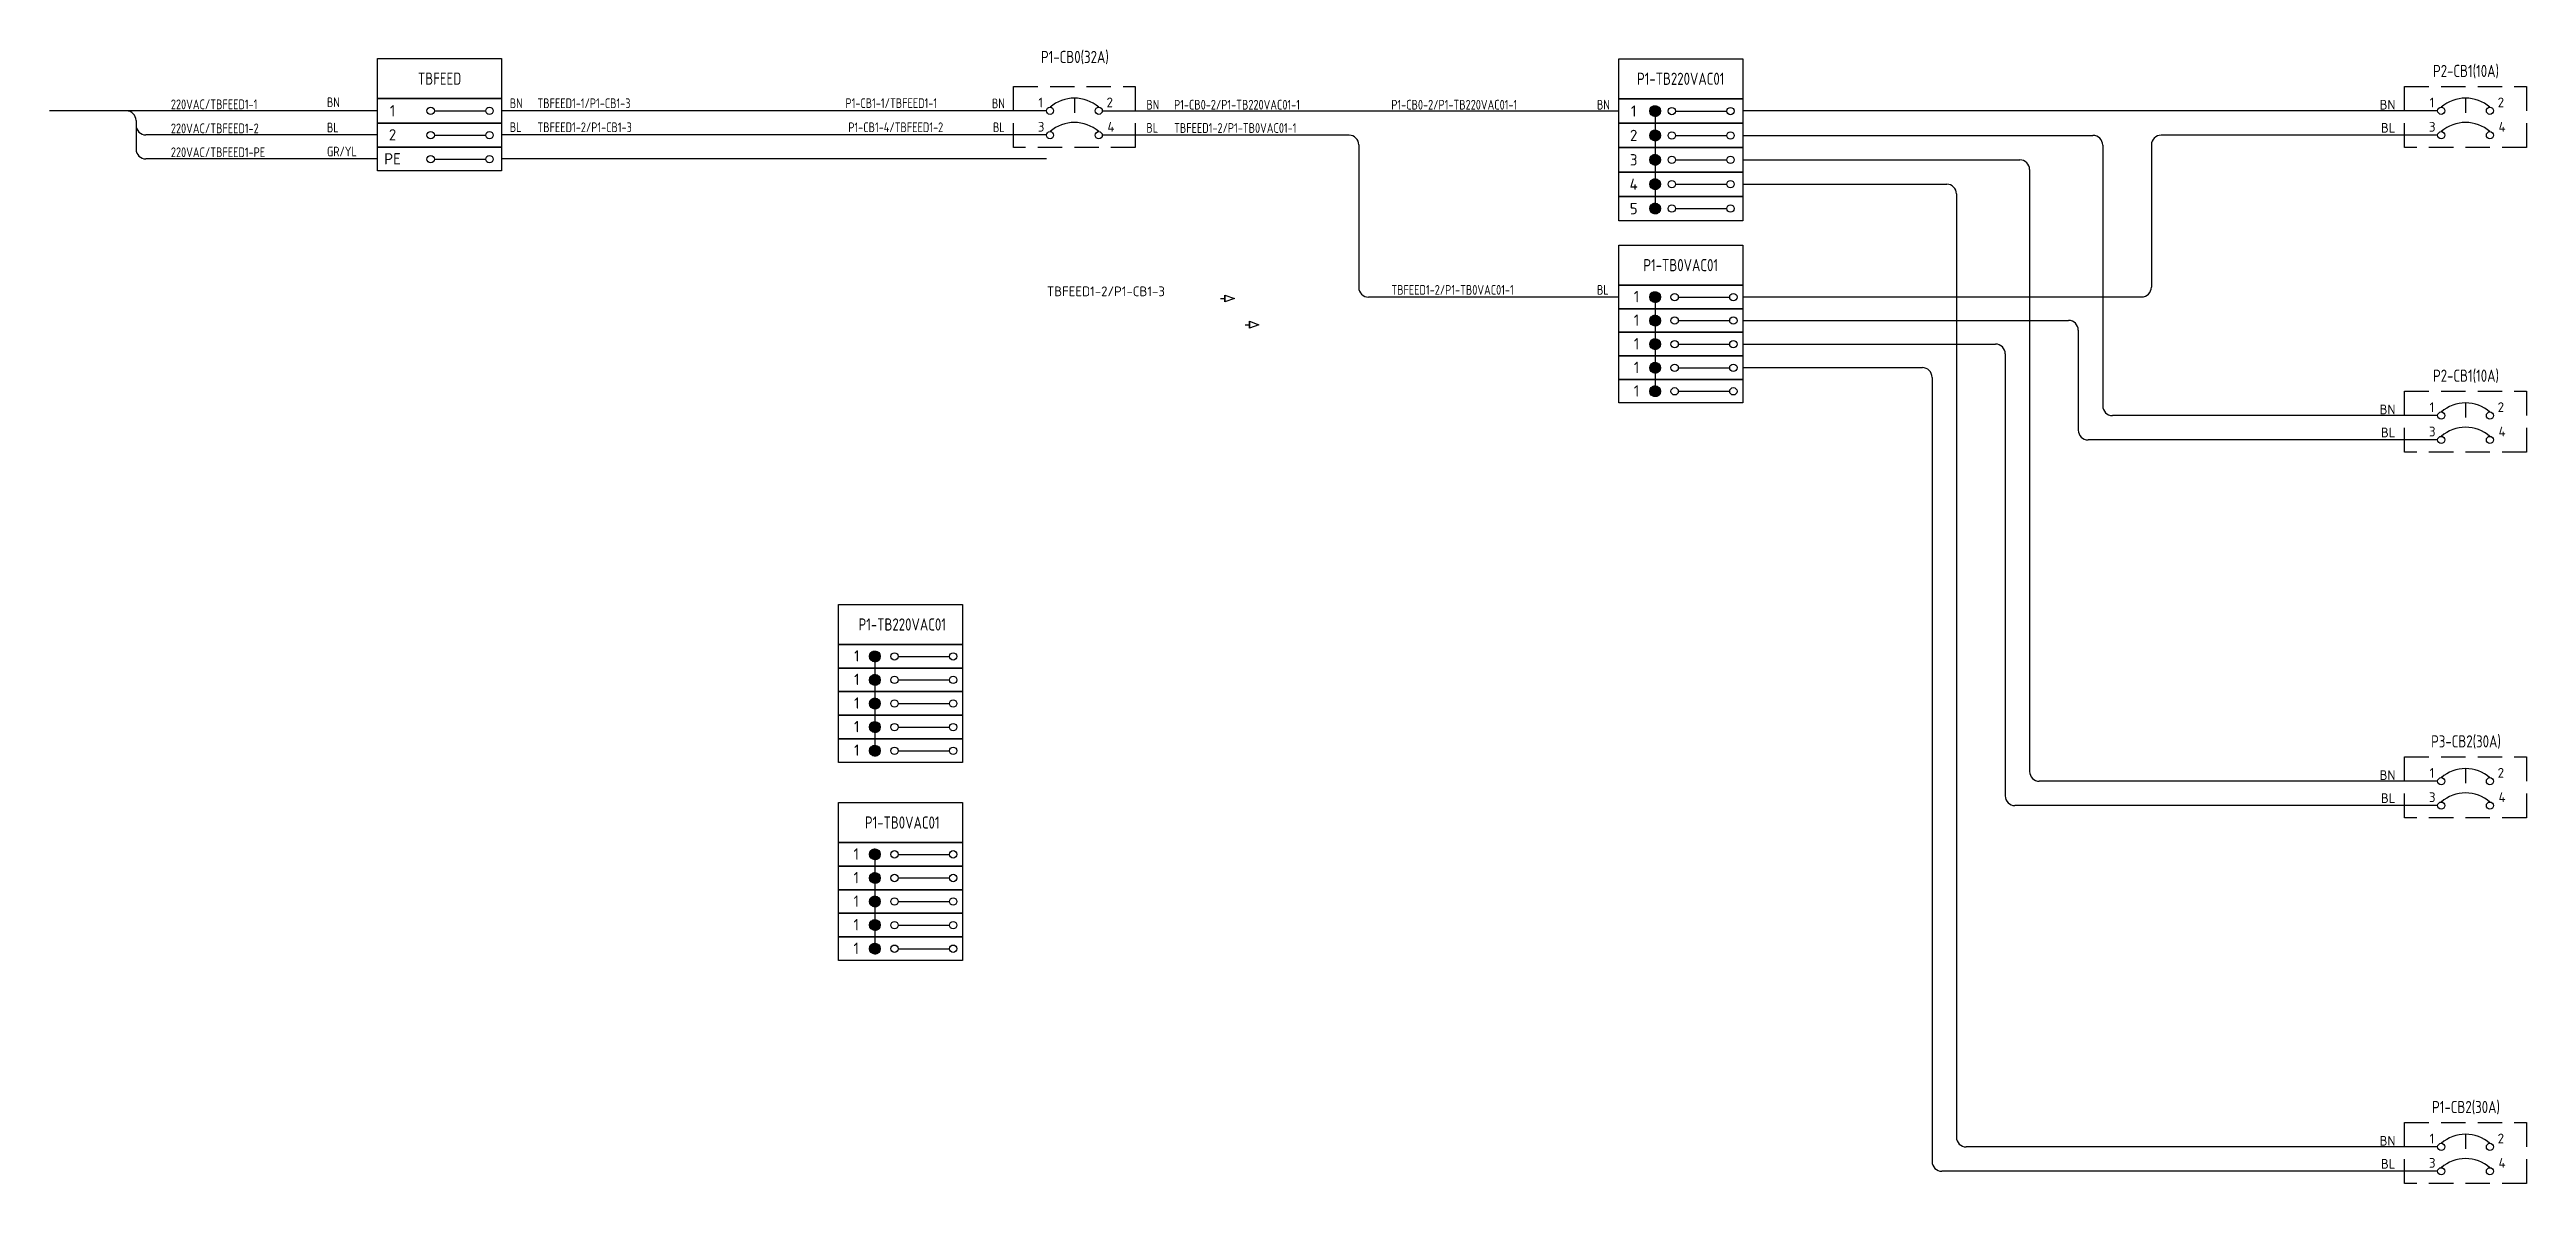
# Model space of a CAD drawing. Header units: millimetres. Extents: x 0 to 7875, y -75 to 3056.
# Drawn here: x 4039 to 6072, y 1620 to 2550 of the extents above; entities that cross this region are included whole.
import ezdxf
from ezdxf.enums import TextEntityAlignment as Align

# ---------------------------------------------------------------- set-up
doc = ezdxf.new("R2010")
doc.units = ezdxf.units.MM
doc.linetypes.add('ACAD_ISO03W100', pattern=[30, 12, -18])
doc.linetypes.add('SDASH', pattern=[0.3, 0.2, -0.1])
for name, color, linetype in [('GT_1', 9, 'Continuous'), ('HELPPOINT', 7, 'Continuous'), ('MEMBER', 7, 'Continuous'), ('VECTORS', 7, 'Continuous')]:
    doc.layers.add(name, color=color, linetype=linetype)
doc.layers.add('power', color=7, linetype='Continuous', lineweight=25)
doc.styles.add('HTX11', font='O8111901')
doc.styles.add('ISO3098B', font='ISO3098B.shx')
doc.styles.add('ROMANS', font='romans.shx', dxfattribs={"width": 0.85, "height": 25})

msp = doc.modelspace()

# ---------------------------------------------------------------- texts
at = {"style": 'ISO3098B', "width": 0.8}
for p in [(5377.7, 2373.4), (4738.8, 1916.1)]:
    msp.add_text('P1-TB0VAC01', height=10, dxfattribs=at).set_placement(p, align=Align.MIDDLE_CENTER)
at = {"layer": 'power', "style": 'ISO3098B', "width": 0.8}
for s, p in [('P1-CB0(32A)', (4880.5, 2544.2)), ('TBFEED', (4359.1, 2526.4)), ('P1-TB220VAC01', (5377.7, 2526.3)), ('P2-CB1(10A)', (6022.2, 2532.7)), ('P2-CB1(10A)', (6022.2, 2282.7)), ('P1-TB220VAC01', (4738.8, 2078.6)), ('P3-CB2(30A)', (6022.2, 1982.7)), ('P1-CB2(30A)', (6022.2, 1682.7))]:
    msp.add_text(s, height=10, dxfattribs=at).set_placement(p, align=Align.MIDDLE_CENTER)
at = {"layer": 'power', "color": 0, "style": 'ISO3098B', "width": 0.8}
for s, p in [('220VAC/TBFEED1-1', (4138.6, 2501.3)), ('TBFEED1-1/P1-CB1-3', (4439.4, 2502.2)), ('P1-CB0-2/P1-TB220VAC01-1', (4961.9, 2501)), ('P1-CB0-2/P1-TB220VAC01-1', (5140.2, 2501)), ('220VAC/TBFEED1-2', (4138.6, 2481.6)), ('TBFEED1-2/P1-CB1-3', (4439.4, 2482.5)), ('TBFEED1-2/P1-TB0VAC01-1', (4961.9, 2481.9)), ('220VAC/TBFEED1-PE', (4138.6, 2462)), ('TBFEED1-2/P1-TB0VAC01-1', (5140.2, 2349.1))]:
    msp.add_text(s, height=8, dxfattribs=at).set_placement(p)
for s, p in [('BN', (4266.7, 2507)), ('BN', (4416.8, 2506.2)), ('BN', (4939.2, 2505)), ('BN', (5309, 2505)), ('BL', (4266.7, 2486.3)), ('BL', (4416.8, 2486.6)), ('BL', (4939.2, 2486)), ('GR/YL', (4266.7, 2466.6)), ('BL', (5309, 2353.1))]:
    msp.add_text(s, height=8, dxfattribs=at).set_placement(p, align=Align.MIDDLE_LEFT)
at = {"layer": 'power', "color": 0, "style": 'ISO3098B'}
for s, p in [('1', (4320.5, 2500)), ('1', (5339.1, 2499.8)), ('2', (4320.5, 2480.3)), ('2', (5339.1, 2479.8)), ('3', (5339.1, 2459.8)), ('4', (5339.1, 2439.8)), ('5', (5339.1, 2419.8)), ('1', (5341.4, 2347.6)), ('1', (5341.4, 2328.2)), ('1', (5341.4, 2308.9)), ('1', (5341.4, 2289.5)), ('1', (5341.4, 2270.2)), ('1', (4701.5, 2052.8)), ('1', (4701.5, 2033.5)), ('1', (4701.5, 2014.1)), ('1', (4701.5, 1994.8)), ('1', (4701.5, 1975.5)), ('1', (4701.1, 1890.3)), ('1', (4701.1, 1870.9)), ('1', (4701.1, 1851.6)), ('1', (4701.1, 1832.3)), ('1', (4701.1, 1812.9))]:
    msp.add_text(s, height=9.3, dxfattribs=at).set_placement(p, align=Align.MIDDLE_CENTER)
at = {"layer": 'power', "color": 0, "style": 'ISO3098B', "width": 0.8}
for s, p in [('P1-CB1-1/TBFEED1-1', (4767.4, 2502.3)), ('P1-CB1-4/TBFEED1-2', (4772.4, 2482.5))]:
    msp.add_text(s, height=8, dxfattribs=at).set_placement(p, align=Align.RIGHT)
for s, p in [('BN', (4822.9, 2506.1)), ('BL', (4822.9, 2486.5))]:
    msp.add_text(s, height=8, dxfattribs=at).set_placement(p, align=Align.MIDDLE_RIGHT)
at = {"layer": 'power', "color": 0, "style": 'ISO3098B'}
for s, p in [('BN', (5964.3, 2505)), ('BL', (5964.3, 2486.1)), ('BN', (5964.3, 2255)), ('BL', (5964.3, 2236.1)), ('BN', (5964.3, 1955)), ('BL', (5964.3, 1936.1)), ('BN', (5964.3, 1655)), ('BL', (5964.3, 1636.1))]:
    msp.add_text(s, height=8, dxfattribs=at).set_placement(p, align=Align.MIDDLE_RIGHT)
at = {"layer": 'power', "color": 3, "style": 'ISO3098B'}
msp.add_text('PE', height=9.3, dxfattribs=at).set_placement((4320.5, 2460.6), align=Align.MIDDLE_CENTER)
at = {"layer": 'power', "color": 0, "style": 'ISO3098B'}
msp.add_text('TBFEED1-2/P1-CB1-3', height=8, dxfattribs=at).set_placement((4857.5, 2347.9))

# ---------------------------------------------------------------- blocks, each defined once
blk = doc.blocks.new('xCB-2P')
for centre in [(5625, 2510), (5625, 2490)]:
    blk.add_arc(centre, 30.4, 48.8752, 131.1248)
at = {"layer": 'power', "linetype": 'ACAD_ISO03W100'}
blk.add_line((5625, 2540.4), (5625, 2520.4), dxfattribs=at)
at = {"layer": 'power', "color": 2, "linetype": 'SDASH', "ltscale": 100}
blk.add_lwpolyline([(5675, 2550), (5675, 2500), (5575, 2500), (5575, 2550)], close=True, dxfattribs=at)
at = {"layer": 'power'}
for centre in [(5605, 2530), (5645, 2530), (5605, 2510), (5645, 2510)]:
    blk.add_circle(centre, 2.91, dxfattribs=at)
at = {"layer": 'power', "color": 0, "style": 'ISO3098B'}
for s, p in [('3', (5595, 2516.9)), ('1', (5595.5, 2536.8)), ('2', (5651.4, 2536.9)), ('4', (5652.1, 2516.9))]:
    blk.add_text(s, height=8, dxfattribs=at).set_placement(p, align=Align.MIDDLE_LEFT)
blk = doc.blocks.new('xFrame')
at = {"color": 4}
for p, q in [((3302.3, 56.1), (3302.3, 0)), ((3467.6, 56.1), (3467.6, 0))]:
    blk.add_line(p, q, dxfattribs=at)
at = {"color": 4, "ltscale": 0.5}
for p, q in [((3774.7, 56.1), (3774.7, 0)), ((3774.7, 56.1), (3774.7, 0)), ((3845.9, 56.1), (3845.9, 0)), ((3845.9, 56.1), (3845.9, 0))]:
    blk.add_line(p, q, dxfattribs=at)
at = {"layer": 'GT_1', "color": 4}
for p, q in [((595.4, 0), (595.4, 288.2)), ((767.3, 0), (767.3, 288.2)), ((816.4, 0), (816.4, 288.2)), ((1379.1, 0), (1379.1, 288.2)), ((1507.4, 0), (1507.4, 288.2)), ((1591, 21.8), (1591, 288.2)), ((1674.5, 21.8), (1674.5, 288.2)), ((1757.8, 0), (1757.8, 288.2)), ((1848.8, 0), (1848.8, 288.2)), ((2635.8, 0), (2635.8, 288.2)), ((3198.1, 0), (3198.1, 288.2)), ((3198.1, 0), (3198.1, 288.2)), ((3198.1, 0), (3198.1, 288.2)), ((1848.8, 249.3), (0, 249.3)), ((1848.8, 209.5), (0, 209.5)), ((1848.8, 169.6), (0, 169.6)), ((1848.8, 129.7), (0, 129.7)), ((2635.8, 114.3), (1848.8, 114.3)), ((2045.6, 0), (2045.6, 114.3)), ((1848.8, 89.7), (0, 89.7)), ((1848.7, 49.8), (0, 49.8)), ((2635.8, 52.9), (1848.8, 52.9)), ((3198.1, 56.1), (3893.3, 56.1)), ((1757.8, 21.8), (1507.4, 21.8))]:
    blk.add_line(p, q, dxfattribs=at)
at = {"layer": 'HELPPOINT', "color": 4, "lineweight": 35}
for p, q in [((0, 0), (0, 2704.2)), ((0, 2704.2), (3893.3, 2704.2)), ((0, 0), (0, 2704.2)), ((0, 2704.2), (3893.3, 2704.2)), ((3893.3, 2704.2), (3893.3, 0)), ((3893.3, 2704.2), (3893.3, 0)), ((3893.3, 0), (0, 0)), ((3893.3, 0), (0, 0))]:
    blk.add_line(p, q, dxfattribs=at)
at = {"layer": 'HELPPOINT', "color": 4}
for p, q in [((3198.1, 196.6), (3893.3, 196.6)), ((3198.1, 196.6), (3893.3, 196.6)), ((3198.1, 56.1), (3893.3, 56.1))]:
    blk.add_line(p, q, dxfattribs=at)
at = {"layer": 'MEMBER', "color": 4, "lineweight": 35}
blk.add_line((0, 288.2), (3893.3, 288.2), dxfattribs=at)
blk.add_line((0, 288.2), (3893.3, 288.2), dxfattribs=at)
at = {"layer": 'MEMBER', "color": 4}
for p, q in [((3198.1, 196.6), (3893.3, 196.6)), ((3198.1, 196.6), (3893.3, 196.6)), ((3198.1, 56.1), (3893.3, 56.1)), ((3198.1, 56.1), (3893.3, 56.1))]:
    blk.add_line(p, q, dxfattribs=at)
at = {"color": 4, "ltscale": 100, "style": 'HTX11'}
for s, p in [('SPRINT PROJECT', (3555.9, 232.2)), ('SPRINT PROJECT PLC', (3543.7, 146)), ('WIRING DIAGRAM', (3543.7, 113.1))]:
    blk.add_text(s, height=14.693, dxfattribs=at).set_placement(p, align=Align.MIDDLE_CENTER)
at = {"style": 'HTX11'}
for tag, p in [('A', (3517.8, 79.8)), ('B', (3811.6, 14.9))]:
    blk.add_attdef(tag, text='', height=14.8, dxfattribs=at).set_placement(p, align=Align.MIDDLE_CENTER)
at = {"layer": 'GT_1', "color": 4, "style": 'HTX11'}
for s, p in [('CLIENT:', (2645.3, 263.5)), ('PROJECT:', (3208, 266.8)), ('DRAWING:', (3208, 174.4))]:
    blk.add_text(s, height=14.25, dxfattribs=at).set_placement(p)
at = {"layer": 'MEMBER', "color": 4, "ltscale": 0.8, "style": 'ROMANS'}
for s, height, p in [('CONTRACTOR:', 12.35, (1861.9, 262.7)), ('DRAWN BY:', 11.88, (1863.4, 92.1)), ('CHECKED BY:', 11.875, (2057.3, 92.1)), ('cj@xDev.co.th', 11.875, (1887.8, 67.2)), ('cj@xDev.co.th', 11.875, (2084.6, 67.2)), ("APP'D", 11.88, (1696.2, 29.7)), ("APP'D", 11.88, (1777.4, 29.7)), ('DATE:', 11.88, (1863.4, 33.6)), ('DATE:', 11.88, (2057.3, 33.6)), ('SCALE:', 11.88, (3204, 37.1)), ('PROJECT NO.', 11.875, (3319.2, 37.1)), ('DRAWING NO:', 11.875, (3482.9, 37.1)), ('SHEET.', 12, (3782.7, 37.1)), ('REV.', 12, (3852.6, 37.1)), ('REFERENCE DRAWINGS', 11.875, (181.4, 13.4)), ('DWG. NUMBER', 11.875, (621.6, 13.4)), ('REV', 11.88, (775.1, 13.4)), ('DESCRIPTION', 11.875, (1028, 13.4)), ('DATE', 11.88, (1412.8, 14.2)), ('DRAWN', 11.88, (1520.8, 27.3)), ("CHK'D", 11.88, (1610.6, 28.5)), ('11/09/2026', 11.88, (1887.8, 8.5)), ('11/09/2026', 11.88, (2084.6, 8.5)), ('NONE', 14.23, (3220, 7.3)), ('VENDOR', 11.88, (1596.9, 5.1)), ('xxxxx', 14.23, (3320.4, 7.3))]:
    blk.add_text(s, height=height, dxfattribs=at).set_placement(p)
at = {"layer": 'MEMBER', "color": 4, "ltscale": 0.8, "style": 'ROMANS', "width": 0.8}
for s, height, p in [("INGREDION APP'D.:", 11.875, (2443.3, 92.1)), ('INGREDION', 11.88, (1766.6, 8)), ('xxx:xxx:', 14.23, (3486.6, 7.3))]:
    blk.add_text(s, height=height, dxfattribs=at).set_placement(p)
at = {"layer": 'MEMBER', "color": 4, "ltscale": 0.8, "style": 'ROMANS'}
for s, height, p in [('1', 11.9, (790.9, 69.9)), ('ISSUED FOR REVIEW', 11.875, (1083, 69.9)), ('11/09/2026', 11.88, (1441.2, 69.9)), ('cj', 11.88, (1549.1, 69.9)), ('cj', 11.88, (1632.6, 69.9)), ('cj', 11.88, (1716.2, 69.9))]:
    blk.add_text(s, height=height, dxfattribs=at).set_placement(p, align=Align.MIDDLE_CENTER)
blk.add_text('3', height=14.2, dxfattribs=at).set_placement((3871.2, 7.3), align=Align.CENTER)

# ---------------------------------------------------------------- hatches: boundary and pattern name
at = {"linetype": 'Continuous'}
h = msp.add_hatch(dxfattribs=at)
h.set_pattern_fill('ANSI31', color=256, scale=0.65249, style=0)
h.set_pattern_definition([(45, (-140725.12198, -21631.98276), (-0.057672546576, 0.057672546576), [])])
h.paths.add_polyline_path([(5361.1, 2347.2, 1), (5352.3, 2347.2, 1)])
h = msp.add_hatch(dxfattribs=at)
h.set_pattern_fill('ANSI31', color=256, scale=0.65249, style=0)
h.set_pattern_definition([(45, (-140725.12198, -21651.32257), (-0.057672546576, 0.057672546576), [])])
h.paths.add_polyline_path([(5361.1, 2327.9, 1), (5352.3, 2327.9, 1)])
h = msp.add_hatch(dxfattribs=at)
h.set_pattern_fill('ANSI31', color=256, scale=0.65249, style=0)
h.set_pattern_definition([(45, (-140725.12198, -21670.66239), (-0.057672546576, 0.057672546576), [])])
h.paths.add_polyline_path([(5361.1, 2308.6, 1), (5352.3, 2308.6, 1)])
h = msp.add_hatch(dxfattribs=at)
h.set_pattern_fill('ANSI31', color=256, scale=0.65249, style=0)
h.set_pattern_definition([(45, (-140725.12198, -21690.0022), (-0.057672546576, 0.057672546576), [])])
h.paths.add_polyline_path([(5361.1, 2289.2, 1), (5352.3, 2289.2, 1)])
h = msp.add_hatch(dxfattribs=at)
h.set_pattern_fill('ANSI31', color=256, scale=0.65249, style=0)
h.set_pattern_definition([(45, (-140725.12198, -21709.34202), (-0.057672546576, 0.057672546576), [])])
h.paths.add_polyline_path([(5361.1, 2269.9, 1), (5352.3, 2269.9, 1)])
h = msp.add_hatch(dxfattribs=at)
h.set_pattern_fill('ANSI31', color=256, scale=0.65249, style=0)
h.set_pattern_definition([(45, (-141365.416105, -22089.25202), (-0.057672546576, 0.057672546576), [])])
h.paths.add_polyline_path([(4720.8, 1890, 1), (4712, 1890, 1)])
h = msp.add_hatch(dxfattribs=at)
h.set_pattern_fill('ANSI31', color=256, scale=0.65249, style=0)
h.set_pattern_definition([(45, (-141365.416105, -22108.591835), (-0.057672546576, 0.057672546576), [])])
h.paths.add_polyline_path([(4720.8, 1870.6, 1), (4712, 1870.6, 1)])
h = msp.add_hatch(dxfattribs=at)
h.set_pattern_fill('ANSI31', color=256, scale=0.65249, style=0)
h.set_pattern_definition([(45, (-141365.416105, -22127.93165), (-0.057672546576, 0.057672546576), [])])
h.paths.add_polyline_path([(4720.8, 1851.3, 1), (4712, 1851.3, 1)])
h = msp.add_hatch(dxfattribs=at)
h.set_pattern_fill('ANSI31', color=256, scale=0.65249, style=0)
h.set_pattern_definition([(45, (-141365.416105, -22147.271465), (-0.057672546576, 0.057672546576), [])])
h.paths.add_polyline_path([(4720.8, 1832, 1), (4712, 1832, 1)])
h = msp.add_hatch(dxfattribs=at)
h.set_pattern_fill('ANSI31', color=256, scale=0.65249, style=0)
h.set_pattern_definition([(45, (-141365.416105, -22166.61128), (-0.057672546576, 0.057672546576), [])])
h.paths.add_polyline_path([(4720.8, 1812.6, 1), (4712, 1812.6, 1)])
at = {"layer": 'power', "linetype": 'Continuous'}
h = msp.add_hatch(dxfattribs=at)
h.set_pattern_fill('ANSI31', color=1, scale=0.65249, style=0)
h.set_pattern_definition([(45, (-140725.12198, -21479.445234), (-0.057672546576, 0.057672546576), [])])
h.paths.add_polyline_path([(5361.1, 2499.8, 1), (5352.3, 2499.8, 1)])
h = msp.add_hatch(dxfattribs=at)
h.set_pattern_fill('ANSI31', color=1, scale=0.65249, style=0)
h.set_pattern_definition([(45, (-140725.12198, -21499.445234), (-0.057672546576, 0.057672546576), [])])
h.paths.add_polyline_path([(5361.1, 2479.8, 1), (5352.3, 2479.8, 1)])
h = msp.add_hatch(dxfattribs=at)
h.set_pattern_fill('ANSI31', color=1, scale=0.65249, style=0)
h.set_pattern_definition([(45, (-140725.12198, -21519.445234), (-0.057672546576, 0.057672546576), [])])
h.paths.add_polyline_path([(5361.1, 2459.8, 1), (5352.3, 2459.8, 1)])
h = msp.add_hatch(dxfattribs=at)
h.set_pattern_fill('ANSI31', color=1, scale=0.65249, style=0)
h.set_pattern_definition([(45, (-140725.12198, -21539.445234), (-0.057672546576, 0.057672546576), [])])
h.paths.add_polyline_path([(5361.1, 2439.8, 1), (5352.3, 2439.8, 1)])
h = msp.add_hatch(dxfattribs=at)
h.set_pattern_fill('ANSI31', color=1, scale=0.65249, style=0)
h.set_pattern_definition([(45, (-140725.12198, -21559.445234), (-0.057672546576, 0.057672546576), [])])
h.paths.add_polyline_path([(5361.1, 2419.8, 1), (5352.3, 2419.8, 1)])
h = msp.add_hatch(dxfattribs=at)
h.set_pattern_fill('ANSI31', color=1, scale=0.65249, style=0)
h.set_pattern_definition([(45, (-141365.416105, -21926.81771), (-0.057672546576, 0.057672546576), [])])
h.paths.add_polyline_path([(4720.8, 2052.4, 1), (4712, 2052.4, 1)])
h = msp.add_hatch(dxfattribs=at)
h.set_pattern_fill('ANSI31', color=1, scale=0.65249, style=0)
h.set_pattern_definition([(45, (-141365.416105, -21946.15753), (-0.057672546576, 0.057672546576), [])])
h.paths.add_polyline_path([(4720.8, 2033.1, 1), (4712, 2033.1, 1)])
h = msp.add_hatch(dxfattribs=at)
h.set_pattern_fill('ANSI31', color=1, scale=0.65249, style=0)
h.set_pattern_definition([(45, (-141365.416105, -21965.49734), (-0.057672546576, 0.057672546576), [])])
h.paths.add_polyline_path([(4720.8, 2013.7, 1), (4712, 2013.7, 1)])
h = msp.add_hatch(dxfattribs=at)
h.set_pattern_fill('ANSI31', color=1, scale=0.65249, style=0)
h.set_pattern_definition([(45, (-141365.416105, -21984.83716), (-0.057672546576, 0.057672546576), [])])
h.paths.add_polyline_path([(4720.8, 1994.4, 1), (4712, 1994.4, 1)])
h = msp.add_hatch(dxfattribs=at)
h.set_pattern_fill('ANSI31', color=1, scale=0.65249, style=0)
h.set_pattern_definition([(45, (-141365.416105, -22004.17697), (-0.057672546576, 0.057672546576), [])])
h.paths.add_polyline_path([(4720.8, 1975, 1), (4712, 1975, 1)])

# ---------------------------------------------------------------- linework, layer by layer
at = {"color": 1}
for p, q in [((5356.7, 2501.6), (5356.7, 2419.8)), ((4308.2, 2500), (4039, 2500)), ((4857.2, 2500), (4410, 2500)), ((5326.8, 2499.8), (4903, 2499.8)), ((5998.9, 2500), (5428.6, 2500)), ((5428.6, 2479.8), (5716, 2479.8)), ((5428.6, 2459.8), (5656, 2459.8)), ((5724, 2471.8), (5724, 2258)), ((5428.6, 2439.8), (5596, 2439.8)), ((5664, 2451.8), (5664, 1958)), ((5604, 2431.8), (5604, 1658)), ((5998.9, 2250), (5732, 2250)), ((4716.4, 2052.4), (4716.4, 1970.6)), ((5998.9, 1950), (5672, 1950)), ((5998.9, 1650), (5612, 1650))]:
    msp.add_line(p, q, dxfattribs=at)
for p, q in [((4110, 2492), (4110, 2468.5)), ((4857.2, 2480.2), (4410, 2480.2)), ((5105.5, 2480), (4903, 2480)), ((5113.5, 2472), (5113.5, 2355.1)), ((5764, 2472), (5764, 2355.3)), ((5998.9, 2480), (5772, 2480)), ((5326.8, 2347.1), (5121.5, 2347.1)), ((5356.7, 2347.2), (5356.7, 2265.5)), ((5428.6, 2347.3), (5756, 2347.3)), ((5428.6, 2328), (5696, 2328)), ((5704, 2320), (5704, 2238)), ((5428.6, 2308.6), (5636, 2308.6)), ((5644, 2300.6), (5644, 1938)), ((5428.6, 2289.3), (5576, 2289.3)), ((5584, 2281.3), (5584, 1638)), ((5998.9, 2230), (5712, 2230)), ((5998.9, 1930), (5652, 1930)), ((4716.4, 1890), (4716.4, 1808.2)), ((5998.9, 1630), (5592, 1630))]:
    msp.add_line(p, q)
at = {"color": 3}
msp.add_line((4857.2, 2460.5), (4410, 2460.5), dxfattribs=at)
at = {"color": 1}
for points in [[(4308.2, 2542.9), (4410, 2542.9), (4410, 2510), (4308.2, 2510)], [(5326.8, 2542.7), (5428.6, 2542.7), (5428.6, 2509.8), (5326.8, 2509.8)], [(4308.2, 2510), (4410, 2510), (4410, 2490), (4308.2, 2490)], [(5326.8, 2509.8), (5428.6, 2509.8), (5428.6, 2489.8), (5326.8, 2489.8)], [(5326.8, 2489.8), (5428.6, 2489.8), (5428.6, 2469.8), (5326.8, 2469.8)], [(5326.8, 2469.8), (5428.6, 2469.8), (5428.6, 2449.8), (5326.8, 2449.8)], [(5326.8, 2449.8), (5428.6, 2449.8), (5428.6, 2429.8), (5326.8, 2429.8)], [(5326.8, 2429.8), (5428.6, 2429.8), (5428.6, 2409.8), (5326.8, 2409.8)], [(4686.5, 2095), (4788.3, 2095), (4788.3, 2062.1), (4686.5, 2062.1)], [(4686.5, 2062.1), (4788.3, 2062.1), (4788.3, 2042.8), (4686.5, 2042.8)], [(4686.5, 2042.8), (4788.3, 2042.8), (4788.3, 2023.5), (4686.5, 2023.5)], [(4686.5, 2023.5), (4788.3, 2023.5), (4788.3, 2004.1), (4686.5, 2004.1)], [(4686.5, 2004.1), (4788.3, 2004.1), (4788.3, 1984.8), (4686.5, 1984.8)], [(4686.5, 1984.8), (4788.3, 1984.8), (4788.3, 1965.4), (4686.5, 1965.4)]]:
    msp.add_lwpolyline(points, close=True, dxfattribs=at)
for points in [[(4308.2, 2490), (4410, 2490), (4410, 2470.3), (4308.2, 2470.3)], [(5326.8, 2389.8), (5428.6, 2389.8), (5428.6, 2357), (5326.8, 2357)], [(4686.5, 1932.6), (4788.3, 1932.6), (4788.3, 1899.7), (4686.5, 1899.7)]]:
    msp.add_lwpolyline(points, close=True)
at = {"color": 3}
msp.add_lwpolyline([(4308.2, 2470.3), (4410, 2470.3), (4410, 2450.7), (4308.2, 2450.7)], close=True, dxfattribs=at)
at = {"color": 0}
for points in [[(5326.8, 2357), (5428.6, 2357), (5428.6, 2337.6), (5326.8, 2337.6)], [(5326.8, 2337.6), (5428.6, 2337.6), (5428.6, 2318.3), (5326.8, 2318.3)], [(5326.8, 2318.3), (5428.6, 2318.3), (5428.6, 2298.9), (5326.8, 2298.9)], [(5326.8, 2298.9), (5428.6, 2298.9), (5428.6, 2279.6), (5326.8, 2279.6)], [(5326.8, 2279.6), (5428.6, 2279.6), (5428.6, 2260.3), (5326.8, 2260.3)], [(4686.5, 1899.7), (4788.3, 1899.7), (4788.3, 1880.4), (4686.5, 1880.4)], [(4686.5, 1880.4), (4788.3, 1880.4), (4788.3, 1861), (4686.5, 1861)], [(4686.5, 1861), (4788.3, 1861), (4788.3, 1841.7), (4686.5, 1841.7)], [(4686.5, 1841.7), (4788.3, 1841.7), (4788.3, 1822.3), (4686.5, 1822.3)], [(4686.5, 1822.3), (4788.3, 1822.3), (4788.3, 1803), (4686.5, 1803)]]:
    msp.add_lwpolyline(points, close=True, dxfattribs=at)
at = {"linetype": 'Continuous'}
for centre in [(5356.7, 2347.2), (5356.7, 2327.9), (5356.7, 2308.6), (5356.7, 2289.2), (5356.7, 2269.9), (4716.4, 1890), (4716.4, 1870.6), (4716.4, 1851.3), (4716.4, 1832), (4716.4, 1812.6)]:
    msp.add_circle(centre, 4.41, dxfattribs=at)
for centre, start, end in [((4102, 2492), 0, 90.0438), ((4118, 2488.2), 180, 270), ((5105.5, 2472), 0, 90), ((5772, 2472), 90, 180), ((5121.5, 2355.1), 180, 270), ((5756, 2355.3), 270, 0), ((5696, 2320), 0, 90), ((5636, 2300.6), 0, 90), ((5576, 2281.3), 0, 90), ((5712, 2238), 180, 270), ((5652, 1938), 180, 270), ((5592, 1638), 180, 270)]:
    msp.add_arc(centre, 8, start, end)
at = {"color": 3}
msp.add_arc((4118, 2468.5), 8, 180, 270, dxfattribs=at)
at = {"color": 1}
for centre, start, end in [((5656, 2451.8), 0, 90), ((5716, 2471.8), 0, 90), ((5596, 2431.8), 0, 90), ((5732, 2258), 180, 270), ((5672, 1958), 180, 270), ((5612, 1658), 180, 270)]:
    msp.add_arc(centre, 8, start, end, dxfattribs=at)
at = {"layer": 'power', "color": 0}
for p, q in [((4308.2, 2480.2), (4118, 2480.2)), ((4354.8, 2480), (4397, 2480)), ((5375.7, 2347.2), (5417.9, 2347.2)), ((5375.7, 2327.9), (5417.9, 2327.9)), ((5375.7, 2308.6), (5417.9, 2308.6)), ((5375.7, 2289.2), (5417.9, 2289.2)), ((5375.7, 2269.9), (5417.9, 2269.9)), ((4735.4, 2052.4), (4777.6, 2052.4)), ((4735.4, 2033.1), (4777.6, 2033.1)), ((4735.4, 2013.7), (4777.6, 2013.7)), ((4735.4, 1994.4), (4777.6, 1994.4)), ((4735.4, 1975), (4777.6, 1975)), ((4735.4, 1890), (4777.6, 1890)), ((4735.4, 1870.6), (4777.6, 1870.6)), ((4735.4, 1851.3), (4777.6, 1851.3)), ((4735.4, 1831.9), (4777.6, 1831.9)), ((4735.4, 1812.6), (4777.6, 1812.6))]:
    msp.add_line(p, q, dxfattribs=at)
at = {"layer": 'power', "color": 1}
for p, q in [((4354.8, 2500), (4397, 2500)), ((5373.4, 2499.8), (5415.6, 2499.8)), ((5373.4, 2479.8), (5415.6, 2479.8)), ((5373.4, 2459.8), (5415.6, 2459.8)), ((5373.4, 2439.8), (5415.6, 2439.8)), ((5373.4, 2419.8), (5415.6, 2419.8))]:
    msp.add_line(p, q, dxfattribs=at)
at = {"layer": 'power', "color": 3}
for p, q in [((4308.2, 2460.5), (4118, 2460.5)), ((4354.8, 2460.3), (4397, 2460.3))]:
    msp.add_line(p, q, dxfattribs=at)
at = {"layer": 'power', "color": 1}
for centre in [(4351.8, 2500), (4400, 2500), (5370.4, 2499.8), (5418.6, 2499.8), (5370.4, 2479.8), (5418.6, 2479.8), (5370.4, 2459.8), (5418.6, 2459.8), (5370.4, 2439.8), (5418.6, 2439.8), (5370.4, 2419.8), (5418.6, 2419.8)]:
    msp.add_circle(centre, 3.02, dxfattribs=at)
at = {"layer": 'power', "color": 1, "linetype": 'Continuous'}
for centre in [(5356.7, 2499.8), (5356.7, 2479.8), (5356.7, 2459.8), (5356.7, 2439.8), (5356.7, 2419.8), (4716.4, 2052.4), (4716.4, 2033.1), (4716.4, 2013.7), (4716.4, 1994.4), (4716.4, 1975)]:
    msp.add_circle(centre, 4.41, dxfattribs=at)
at = {"layer": 'power', "color": 0}
for centre in [(4351.8, 2480), (4400, 2480), (5372.7, 2347.2), (5420.9, 2347.2), (5372.7, 2327.9), (5420.9, 2327.9), (5372.7, 2308.6), (5420.9, 2308.6), (5372.7, 2289.2), (5420.9, 2289.2), (5372.7, 2269.9), (5420.9, 2269.9), (4732.4, 2052.4), (4780.6, 2052.4), (4732.4, 2033.1), (4780.6, 2033.1), (4732.4, 2013.7), (4780.6, 2013.7), (4732.4, 1994.4), (4780.6, 1994.4), (4732.4, 1975), (4780.6, 1975), (4732.4, 1890), (4780.6, 1890), (4732.4, 1870.6), (4780.6, 1870.6), (4732.4, 1851.3), (4780.6, 1851.3), (4732.4, 1831.9), (4780.6, 1831.9), (4732.4, 1812.6), (4780.6, 1812.6)]:
    msp.add_circle(centre, 3.02, dxfattribs=at)
at = {"layer": 'power', "color": 3}
for centre in [(4351.8, 2460.3), (4400, 2460.3)]:
    msp.add_circle(centre, 3.02, dxfattribs=at)
at = {"layer": 'VECTORS', "color": 1, "true_color": 0xff0000}
for p, q in [((5000.1, 2346), (5003.6, 2346)), ((5003.6, 2348.8), (5011.4, 2346)), ((5003.6, 2343.2), (5003.6, 2348.8)), ((5003.6, 2348.8), (5011.4, 2346)), ((5003.6, 2348.8), (5003.6, 2343.2)), ((5011.4, 2346), (5003.6, 2343.2)), ((5011.4, 2346), (5003.6, 2343.2)), ((5020.2, 2324.5), (5023.7, 2324.5)), ((5023.7, 2327.3), (5031.5, 2324.5)), ((5023.7, 2321.7), (5023.7, 2327.3)), ((5023.7, 2327.3), (5031.5, 2324.5)), ((5023.7, 2327.3), (5023.7, 2321.7)), ((5031.5, 2324.5), (5023.7, 2321.7)), ((5031.5, 2324.5), (5023.7, 2321.7))]:
    msp.add_line(p, q, dxfattribs=at)

# ---------------------------------------------------------------- block references
msp.add_blockref('xFrame', (3968.3, 0)).add_auto_attribs({'B': 'CHASSIS C1 SLOT 5', 'A': 'A'})
for p in [(-744.9, -30), (396.8, -30), (396.8, -280), (396.8, -580), (396.8, -880)]:
    msp.add_blockref('xCB-2P', p)

msp.set_redraw_order([(e.dxf.handle, doc.entitydb.next_handle()) for e in msp.query("TEXT MTEXT ATTDEF DIMENSION ARC_DIMENSION")])  # texts and dimensions are drawn at this point

doc.saveas('drawing.dxf')
